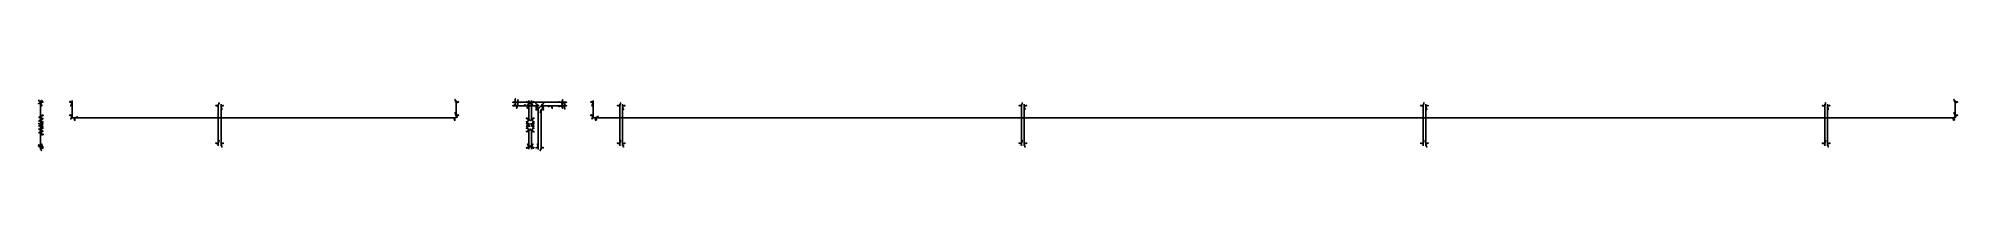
# Model space of a CAD drawing. Header units: millimetres. Extents: x -7889 to 13, y -75 to 78.
# Drawn here: x -7889 to -2393, y -75 to 78 of the extents above; entities that cross this region are included whole.
import ezdxf

# ---------------------------------------------------------------- set-up
doc = ezdxf.new("R2010")
doc.units = ezdxf.units.MM
for name, color, linetype in [('AutoDetect_10_49', 1, 'Continuous'), ('AutoDetect_11_62', 1, 'Continuous'), ('AutoDetect_12_61', 1, 'Continuous'), ('AutoDetect_13_54', 1, 'Continuous'), ('AutoDetect_14_55', 1, 'Continuous'), ('AutoDetect_15_46', 1, 'Continuous'), ('AutoDetect_16_47', 1, 'Continuous'), ('AutoDetect_17_59', 1, 'Continuous'), ('AutoDetect_18_58', 1, 'Continuous'), ('AutoDetect_19_68', 1, 'Continuous'), ('AutoDetect_1_81', 1, 'Continuous'), ('AutoDetect_20_67', 1, 'Continuous'), ('AutoDetect_2_77', 1, 'Continuous'), ('AutoDetect_37_33', 1, 'Continuous'), ('AutoDetect_38_40', 1, 'Continuous'), ('AutoDetect_39_42', 1, 'Continuous'), ('AutoDetect_3_75', 1, 'Continuous'), ('AutoDetect_3_76', 1, 'Continuous'), ('AutoDetect_3_80', 1, 'Continuous'), ('AutoDetect_40_43', 1, 'Continuous'), ('AutoDetect_41_44', 1, 'Continuous'), ('AutoDetect_42_45', 1, 'Continuous'), ('AutoDetect_43_65', 1, 'Continuous'), ('AutoDetect_44_72', 1, 'Continuous'), ('AutoDetect_45_66', 1, 'Continuous'), ('AutoDetect_46_73', 1, 'Continuous'), ('AutoDetect_47_41', 1, 'Continuous'), ('AutoDetect_48_27', 1, 'Continuous'), ('AutoDetect_49_56', 1, 'Continuous'), ('AutoDetect_4_74', 1, 'Continuous'), ('AutoDetect_4_78', 1, 'Continuous'), ('AutoDetect_4_82', 1, 'Continuous'), ('AutoDetect_53_57', 1, 'Continuous'), ('AutoDetect_54_60', 1, 'Continuous'), ('AutoDetect_55_79', 1, 'Continuous'), ('AutoDetect_56_71', 1, 'Continuous'), ('AutoDetect_57_69', 1, 'Continuous'), ('AutoDetect_57_70', 1, 'Continuous'), ('AutoDetect_60_64', 1, 'Continuous'), ('AutoDetect_61_63', 1, 'Continuous'), ('AutoDetect_71_53', 1, 'Continuous'), ('AutoDetect_72_48', 1, 'Continuous'), ('AutoDetect_73_52', 1, 'Continuous'), ('AutoDetect_74_51', 1, 'Continuous'), ('AutoDetect_9_50', 1, 'Continuous'), ('Platte_ID_GUID_7F974D67_DAB2_4c41_98B3_3F86D18BA102', 1, 'Continuous')]:
    doc.layers.add(name, color=color, linetype=linetype)

# ---------------------------------------------------------------- blocks, each defined once
blk = doc.blocks.new('Kontrollpunkt')
at = {"color": 0}
for q in [(0, 6), (8, 0), (0, 0, 4)]:
    blk.add_line((0, 0), q, dxfattribs=at)
for points in [[(0.25, 8, -0.25), (-0.25, 8, -0.25), (-0.25, 8, 0.25), (0, 10, 0), (-0.25, 8, -0.25), (0.25, 8, 0.25), (0, 10, 0), (0.25, 8, -0.25), (0.25, 8, 0.25), (-0.25, 8, 0.25)], [(0.25, 6, -0.25), (-0.25, 6, -0.25), (-0.25, 6, 0.25), (0, 8, 0), (-0.25, 6, -0.25), (0.25, 6, 0.25), (0, 8, 0), (0.25, 6, -0.25), (0.25, 6, 0.25), (-0.25, 6, 0.25)], [(0.25, 0.25, 4), (-0.25, 0.25, 4), (-0.25, -0.25, 4), (0, 0, 6), (-0.25, 0.25, 4), (0.25, -0.25, 4), (0, 0, 6), (0.25, 0.25, 4), (0.25, -0.25, 4), (-0.25, -0.25, 4)], [(0.25, 0.25, 6), (-0.25, 0.25, 6), (-0.25, -0.25, 6), (0, 0, 8), (-0.25, 0.25, 6), (0.25, -0.25, 6), (0, 0, 8), (0.25, 0.25, 6), (0.25, -0.25, 6), (-0.25, -0.25, 6)], [(0.25, 0.25, 8), (-0.25, 0.25, 8), (-0.25, -0.25, 8), (0, 0, 10), (-0.25, 0.25, 8), (0.25, -0.25, 8), (0, 0, 10), (0.25, 0.25, 8), (0.25, -0.25, 8), (-0.25, -0.25, 8)], [(8, 0.25, -0.25), (8, 0.25, 0.25), (8, -0.25, 0.25), (10, 0, 0), (8, 0.25, 0.25), (8, -0.25, -0.25), (10, 0, 0), (8, 0.25, -0.25), (8, -0.25, -0.25), (8, -0.25, 0.25)]]:
    blk.add_polyline3d(points, dxfattribs=at)

msp = doc.modelspace()

# ---------------------------------------------------------------- linework, layer by layer
at = {"layer": 'AutoDetect_10_49', "color": 1}
msp.add_line((-6476.5, -2.8, -339.5), (-6476.5, -2.8, -427.5), dxfattribs=at)
at = {"layer": 'AutoDetect_11_62', "color": 1}
msp.add_line((-6484.5, -69.8, -440.5), (-6484.5, -15.8, -440.5), dxfattribs=at)
at = {"layer": 'AutoDetect_12_61', "color": 1}
msp.add_line((-6476.5, -69.8, -440.5), (-6476.5, -15.8, -440.5), dxfattribs=at)
at = {"layer": 'AutoDetect_13_54', "color": 1}
msp.add_line((-6476.5, -69.8, -326.5), (-6476.5, -15.8, -326.5), dxfattribs=at)
at = {"layer": 'AutoDetect_14_55', "color": 1}
msp.add_line((-6484.5, -69.8, -326.5), (-6484.5, -15.8, -326.5), dxfattribs=at)
at = {"layer": 'AutoDetect_15_46', "color": 1}
msp.add_line((-6476.5, 2.7, -339.5), (-6476.5, 2.7, -427.5), dxfattribs=at)
at = {"layer": 'AutoDetect_16_47', "color": 1}
msp.add_line((-6484.5, 2.7, -339.5), (-6484.5, 2.7, -427.5), dxfattribs=at)
at = {"layer": 'AutoDetect_17_59', "color": 1}
msp.add_line((-6484.5, 69.8, -326.5), (-6484.5, 15.8, -326.5), dxfattribs=at)
at = {"layer": 'AutoDetect_18_58', "color": 1}
msp.add_line((-6476.5, 69.8, -326.5), (-6476.5, 15.8, -326.5), dxfattribs=at)
at = {"layer": 'AutoDetect_19_68', "color": 1}
msp.add_line((-6484.5, 69.8, -440.5), (-6484.5, 15.8, -440.5), dxfattribs=at)
at = {"layer": 'AutoDetect_1_81', "color": 1}
msp.add_line((-7882.4, 70, -317), (-7882.4, -70, -317), dxfattribs=at)
at = {"layer": 'AutoDetect_20_67', "color": 1}
msp.add_line((-6476.5, 69.8, -440.5), (-6476.5, 15.8, -440.5), dxfattribs=at)
at = {"layer": 'AutoDetect_2_77', "color": 1}
msp.add_line((-7882.4, 70, -450), (-7882.4, -70, -450), dxfattribs=at)
at = {"layer": 'AutoDetect_37_33', "color": 1}
msp.add_line((-2773.8, 60, -317), (-2773.8, -60, -317), dxfattribs=at)
at = {"layer": 'AutoDetect_38_40', "color": 1}
msp.add_line((-2765.8, 60, -317), (-2765.8, -60, -317), dxfattribs=at)
at = {"layer": 'AutoDetect_39_42', "color": 1}
msp.add_line((-3923.8, 60, -317), (-3923.8, -60, -317), dxfattribs=at)
at = {"layer": 'AutoDetect_3_75', "color": 1}
msp.add_line((-7882.4, -2.8, -337.5), (-7882.4, -2.8, -429.5), dxfattribs=at)
at = {"layer": 'AutoDetect_3_75', "color": 1, "extrusion": (-1, 0, 0)}
for centre, start, end in [((14.7, -337.5, 7882.4), 135, 180), ((14.7, -429.5, 7882.4), 180, 225)]:
    msp.add_arc(centre, 12, start, end, dxfattribs=at)
at = {"layer": 'AutoDetect_3_76', "color": 1}
msp.add_line((-7882.4, -69.9, -325.5), (-7882.4, -14.8, -325.5), dxfattribs=at)
at = {"layer": 'AutoDetect_3_76', "color": 1, "extrusion": (-1, 0, 0)}
msp.add_arc((14.7, -337.5, 7882.4), 12, 90, 135, dxfattribs=at)
at = {"layer": 'AutoDetect_3_80', "color": 1}
msp.add_line((-7882.4, -69.9, -441.5), (-7882.4, -14.8, -441.5), dxfattribs=at)
at = {"layer": 'AutoDetect_3_80', "color": 1, "extrusion": (1, 0, 0)}
msp.add_arc((-14.8, -429.5, -7882.4), 12, 270, 315, dxfattribs=at)
at = {"layer": 'AutoDetect_40_43', "color": 1}
msp.add_line((-3915.8, 60, -317), (-3915.8, -60, -317), dxfattribs=at)
at = {"layer": 'AutoDetect_41_44', "color": 1}
msp.add_line((-5073.8, 60, -317), (-5073.8, -60, -317), dxfattribs=at)
at = {"layer": 'AutoDetect_42_45', "color": 1}
msp.add_line((-5065.8, 60, -317), (-5065.8, -60, -317), dxfattribs=at)
at = {"layer": 'AutoDetect_43_65', "color": 1}
msp.add_line((-6223.8, 60, -317), (-6223.8, -60, -317), dxfattribs=at)
at = {"layer": 'AutoDetect_44_72', "color": 1}
msp.add_line((-6215.8, 60, -317), (-6215.8, -60, -317), dxfattribs=at)
at = {"layer": 'AutoDetect_45_66', "color": 1}
msp.add_line((-7373.8, 60, -317), (-7373.8, -60, -317), dxfattribs=at)
at = {"layer": 'AutoDetect_46_73', "color": 1}
msp.add_line((-7365.8, 60, -317), (-7365.8, -60, -317), dxfattribs=at)
at = {"layer": 'AutoDetect_47_41', "color": 1}
msp.add_line((-2400.5, 20, -450), (-6300.5, 20, -450), dxfattribs=at)
at = {"layer": 'AutoDetect_48_27', "color": 1}
msp.add_line((-2400.5, 70, -450), (-2400.5, 20, -450), dxfattribs=at)
at = {"layer": 'AutoDetect_49_56', "color": 1}
msp.add_line((-6300.5, 70, -450), (-6300.5, 20, -450), dxfattribs=at)
at = {"layer": 'AutoDetect_4_74', "color": 1}
msp.add_line((-7882.4, 2.7, -429.5), (-7882.4, 2.7, -337.5), dxfattribs=at)
at = {"layer": 'AutoDetect_4_74', "color": 1, "extrusion": (-1, 0, 0)}
for centre, start, end in [((-14.8, -429.5, 7882.4), 315, 360), ((-14.8, -337.5, 7882.4), 0, 45)]:
    msp.add_arc(centre, 12, start, end, dxfattribs=at)
at = {"layer": 'AutoDetect_4_78', "color": 1}
msp.add_line((-7882.4, 69.9, -325.5), (-7882.4, 14.7, -325.5), dxfattribs=at)
at = {"layer": 'AutoDetect_4_78', "color": 1, "extrusion": (1, 0, 0)}
msp.add_arc((14.7, -337.5, -7882.4), 12, 90, 135, dxfattribs=at)
at = {"layer": 'AutoDetect_4_82', "color": 1}
msp.add_line((-7882.4, 69.9, -441.5), (-7882.4, 14.7, -441.5), dxfattribs=at)
at = {"layer": 'AutoDetect_4_82', "color": 1, "extrusion": (-1, 0, 0)}
msp.add_arc((-14.8, -429.5, 7882.4), 12, 270, 315, dxfattribs=at)
at = {"layer": 'AutoDetect_53_57', "color": 1}
msp.add_line((-6692.4, 20, -450), (-7792.4, 20, -450), dxfattribs=at)
at = {"layer": 'AutoDetect_54_60', "color": 1}
msp.add_line((-6692.4, 70, -450), (-6692.4, 20, -450), dxfattribs=at)
at = {"layer": 'AutoDetect_55_79', "color": 1}
msp.add_line((-7792.4, 70, -450), (-7792.4, 20, -450), dxfattribs=at)
at = {"layer": 'AutoDetect_56_71', "color": 1}
msp.add_line((-6383.4, 65, -317), (-6523.4, 65, -317), dxfattribs=at)
at = {"layer": 'AutoDetect_57_69', "color": 1}
msp.add_line((-6383.4, 55, -317), (-6449.4, 55, -317), dxfattribs=at)
at = {"layer": 'AutoDetect_57_70', "color": 1}
msp.add_line((-6523.4, 55, -317), (-6457.4, 55, -317), dxfattribs=at)
at = {"layer": 'AutoDetect_60_64', "color": 1}
msp.add_line((-6457.4, -70, -317), (-6457.4, 45, -317), dxfattribs=at)
at = {"layer": 'AutoDetect_61_63', "color": 1}
msp.add_line((-6449.4, -70, -317), (-6449.4, 45, -317), dxfattribs=at)
at = {"layer": 'AutoDetect_71_53', "color": 1}
msp.add_line((-6383.4, 65, -267), (-6523.4, 65, -267), dxfattribs=at)
at = {"layer": 'AutoDetect_72_48', "color": 1}
msp.add_line((-6383.4, 65, -272), (-6523.4, 65, -272), dxfattribs=at)
at = {"layer": 'AutoDetect_73_52', "color": 1}
msp.add_line((-6457.4, 55, -267), (-6457.4, 55, -307), dxfattribs=at)
at = {"layer": 'AutoDetect_74_51', "color": 1}
msp.add_line((-6449.4, 55, -267), (-6449.4, 55, -307), dxfattribs=at)
at = {"layer": 'AutoDetect_9_50', "color": 1}
msp.add_line((-6484.5, -2.8, -339.5), (-6484.5, -2.8, -427.5), dxfattribs=at)

# ---------------------------------------------------------------- block references
at = {"layer": 'AutoDetect_10_49', "color": 1, "extrusion": (0.702671, -0.702671, -0.111831), "rotation": 263.6190590725203}
msp.add_blockref('Kontrollpunkt', (-4581.5, -849.3, -4510.9), dxfattribs=at)
at = {"layer": 'AutoDetect_10_49', "color": 1, "extrusion": (0.696364, -0.696364, 0.173648)}
for p, rotation in [((-4581.5, 421.2, -4574), 279.8510761165839), ((-4581.5, 373.9, -4582.3), 270.0347945626858)]:
    msp.add_blockref('Kontrollpunkt', p, dxfattribs=dict(at, rotation=rotation))
at = {"layer": 'AutoDetect_11_62', "color": 1, "extrusion": (-0.722286, -0.362, 0.589286), "rotation": 97.18523349024966}
msp.add_blockref('Kontrollpunkt', (-2891.4, -3776.2, 4429.8), dxfattribs=at)
at = {"layer": 'AutoDetect_11_62', "color": 1, "extrusion": (-0.696364, -0.173648, 0.696364), "rotation": 98.13857298109163}
msp.add_blockref('Kontrollpunkt', (-1507.1, -4708.3, 4219.9), dxfattribs=at)
at = {"layer": 'AutoDetect_12_61', "color": 1, "extrusion": (0.722286, -0.362, 0.589286), "rotation": 262.8147667337925}
msp.add_blockref('Kontrollpunkt', (-2915.9, 3051.9, -4931.7), dxfattribs=at)
at = {"layer": 'AutoDetect_12_61', "color": 1, "extrusion": (0.696364, -0.173648, 0.696364), "rotation": 261.8614270189084}
msp.add_blockref('Kontrollpunkt', (-1628.9, 4049.1, -4805.7), dxfattribs=at)
at = {"layer": 'AutoDetect_13_54', "color": 1, "extrusion": (0.696364, -0.173648, -0.696364), "rotation": 278.1385729810916}
msp.add_blockref('Kontrollpunkt', (-1628.9, -4599.6, -4271.5), dxfattribs=at)
at = {"layer": 'AutoDetect_13_54', "color": 1, "extrusion": (0.642605, -0.417273, -0.642605), "rotation": 270.5000077856872}
msp.add_blockref('Kontrollpunkt', (-3540.3, -3735.1, -3945.4), dxfattribs=at)
at = {"layer": 'AutoDetect_14_55', "color": 1, "extrusion": (-0.721719, -0.362174, -0.589875), "rotation": 82.85911966350352}
msp.add_blockref('Kontrollpunkt', (-2894.3, 3159.2, 4878.3), dxfattribs=at)
at = {"layer": 'AutoDetect_14_55', "color": 1, "extrusion": (-0.696364, -0.173648, -0.696364), "rotation": 81.86142701890837}
msp.add_blockref('Kontrollpunkt', (-1507.1, 4157.8, 4754), dxfattribs=at)
at = {"layer": 'AutoDetect_15_46', "color": 1, "extrusion": (0.696364, 0.696364, 0.173648)}
for p, rotation in [((4581.5, 421.2, -4574), 77.24859307823723), ((4581.5, 373.9, -4582.3), 88.4276586046125)]:
    msp.add_blockref('Kontrollpunkt', p, dxfattribs=dict(at, rotation=rotation))
at = {"layer": 'AutoDetect_15_46', "color": 1, "extrusion": (0.702671, 0.702671, -0.11183), "rotation": 98.29189962214313}
msp.add_blockref('Kontrollpunkt', (4581.5, -849.3, -4510.9), dxfattribs=at)
at = {"layer": 'AutoDetect_16_47', "color": 1, "extrusion": (-0.696364, 0.696364, 0.173648)}
for p, rotation in [((4583.3, -1170.3, 4451.6), 279.8510761165839), ((4583.3, -1217.6, 4443.2), 270.0347945626858)]:
    msp.add_blockref('Kontrollpunkt', p, dxfattribs=dict(at, rotation=rotation))
at = {"layer": 'AutoDetect_16_47', "color": 1, "extrusion": (-0.702671, 0.702671, -0.111829), "rotation": 263.619165353783}
msp.add_blockref('Kontrollpunkt', (4583.3, 175.6, 4596.4), dxfattribs=at)
at = {"layer": 'AutoDetect_17_59', "color": 1, "extrusion": (-0.696364, 0.173648, -0.696364), "rotation": 278.1385729810916}
msp.add_blockref('Kontrollpunkt', (1507.1, 4157.8, 4754), dxfattribs=at)
at = {"layer": 'AutoDetect_17_59', "color": 1, "extrusion": (-0.721718, 0.362175, -0.589875), "rotation": 277.1408227261156}
msp.add_blockref('Kontrollpunkt', (2894.3, 3159.2, 4878.3), dxfattribs=at)
at = {"layer": 'AutoDetect_18_58', "color": 1, "extrusion": (0.696364, 0.173648, -0.696364), "rotation": 81.86142701890837}
msp.add_blockref('Kontrollpunkt', (1628.9, -4599.6, -4271.5), dxfattribs=at)
at = {"layer": 'AutoDetect_18_58', "color": 1, "extrusion": (0.642605, 0.417275, -0.642605), "rotation": 89.50004007375696}
msp.add_blockref('Kontrollpunkt', (3540.3, -3735.1, -3945.4), dxfattribs=at)
at = {"layer": 'AutoDetect_19_68', "color": 1, "extrusion": (-0.696364, 0.173648, 0.696364), "rotation": 261.8614270189084}
msp.add_blockref('Kontrollpunkt', (1507.1, -4708.3, 4219.9), dxfattribs=at)
at = {"layer": 'AutoDetect_19_68', "color": 1, "extrusion": (-0.722287, 0.361998, 0.589287), "rotation": 262.8147319997511}
msp.add_blockref('Kontrollpunkt', (2891.4, -3776.2, 4429.8), dxfattribs=at)
at = {"layer": 'AutoDetect_1_81', "color": 1, "extrusion": (0.696365, 0.173648, 0.696364), "rotation": 180}
for p in [(1969.3, 5087.6, -5698.7), (1845.1, 5109.2, -5720.9)]:
    msp.add_blockref('Kontrollpunkt', p, dxfattribs=at)
at = {"layer": 'AutoDetect_20_67', "color": 1, "extrusion": (0.696364, 0.173648, 0.696364), "rotation": 98.13857298109163}
msp.add_blockref('Kontrollpunkt', (1628.9, 4049.1, -4805.7), dxfattribs=at)
at = {"layer": 'AutoDetect_20_67', "color": 1, "extrusion": (0.722287, 0.361998, 0.589287), "rotation": 97.18526799655588}
msp.add_blockref('Kontrollpunkt', (2915.9, 3051.9, -4931.7), dxfattribs=at)
at = {"layer": 'AutoDetect_2_77', "color": 1, "extrusion": (0.696364, 0.173648, -0.696365), "rotation": 324.9858000495865}
for p in [(1969.3, -5638.1, -5164.6), (1845.1, -5659.7, -5186.8)]:
    msp.add_blockref('Kontrollpunkt', p, dxfattribs=at)
at = {"layer": 'AutoDetect_37_33', "color": 1, "extrusion": (-0.696364, 0.173648, 0.696365), "rotation": 180}
for p in [(618.7, -2110.8, 1720.2), (723.5, -2092.6, 1701.5)]:
    msp.add_blockref('Kontrollpunkt', p, dxfattribs=at)
at = {"layer": 'AutoDetect_38_40', "color": 1, "extrusion": (0.696365, 0.173648, 0.696364), "rotation": 180}
for p in [(721.6, 1632.2, -2137.4), (616.8, 1650.4, -2156.1)]:
    msp.add_blockref('Kontrollpunkt', p, dxfattribs=at)
at = {"layer": 'AutoDetect_39_42', "color": 1, "extrusion": (-0.696364, 0.173648, 0.696365), "rotation": 180}
for p in [(897, -2887.8, 2521), (1001.8, -2869.6, 2502.3)]:
    msp.add_blockref('Kontrollpunkt', p, dxfattribs=at)
at = {"layer": 'AutoDetect_3_75', "color": 1, "extrusion": (0.650894, -0.650895, -0.390732), "rotation": 248.6577771660744}
msp.add_blockref('Kontrollpunkt', (-5575.7, -2487.7, -4997), dxfattribs=at)
at = {"layer": 'AutoDetect_3_75', "color": 1, "extrusion": (0.701498, -0.701498, -0.125706), "rotation": 262.8351624206737}
msp.add_blockref('Kontrollpunkt', (-5575.7, -1035.2, -5485.1), dxfattribs=at)
at = {"layer": 'AutoDetect_3_75', "color": 1, "extrusion": (0.650896, -0.650895, 0.39073), "rotation": 291.3420467816904}
msp.add_blockref('Kontrollpunkt', (-5575.7, 1781.7, -5296.7), dxfattribs=at)
at = {"layer": 'AutoDetect_3_75', "color": 1, "extrusion": (0.696365, -0.696364, 0.173647), "rotation": 279.8509938381412}
for p in [(-5575.7, 595.8, -5552.7), (-5575.7, 554.4, -5560)]:
    msp.add_blockref('Kontrollpunkt', p, dxfattribs=at)
at = {"layer": 'AutoDetect_3_76', "color": 1, "extrusion": (0.696364, -0.173648, -0.696365), "rotation": 278.1385368344696}
msp.add_blockref('Kontrollpunkt', (-1969.2, -5548.8, -5251.3), dxfattribs=at)
at = {"layer": 'AutoDetect_3_76', "color": 1, "extrusion": (0.623325, -0.472156, -0.623326), "rotation": 267.3370087953414}
msp.add_blockref('Kontrollpunkt', (-4771.2, -4165.5, -4703.4), dxfattribs=at)
at = {"layer": 'AutoDetect_3_76', "color": 1, "extrusion": (0.739336, -0.306249, -0.599661), "rotation": 278.2500213663056}
msp.add_blockref('Kontrollpunkt', (-3039.4, -4621.8, -5625), dxfattribs=at)
at = {"layer": 'AutoDetect_3_80', "color": 1, "extrusion": (0.711959, -0.390731, 0.583476), "rotation": 265.1443185436964}
msp.add_blockref('Kontrollpunkt', (-3805.3, 3669.2, -5863.8), dxfattribs=at)
at = {"layer": 'AutoDetect_3_80', "color": 1, "extrusion": (0.696365, -0.173648, 0.696364), "rotation": 261.8613908723428}
msp.add_blockref('Kontrollpunkt', (-1969.2, 4998.3, -5785.4), dxfattribs=at)
at = {"layer": 'AutoDetect_3_80', "color": 1, "extrusion": (0.777566, -0.263137, 0.571095), "rotation": 258.7388360195235}
msp.add_blockref('Kontrollpunkt', (-2550.2, 3897.1, -6374.7), dxfattribs=at)
at = {"layer": 'AutoDetect_40_43', "color": 1, "extrusion": (0.696365, 0.173648, 0.696364), "rotation": 180}
for p in [(999.8, 2409.2, -2938.2), (895.1, 2427.4, -2956.9)]:
    msp.add_blockref('Kontrollpunkt', p, dxfattribs=at)
at = {"layer": 'AutoDetect_41_44', "color": 1, "extrusion": (-0.696364, 0.173648, 0.696365), "rotation": 180}
for p in [(1175.2, -3664.8, 3321.8), (1280, -3646.6, 3303.1)]:
    msp.add_blockref('Kontrollpunkt', p, dxfattribs=at)
at = {"layer": 'AutoDetect_42_45', "color": 1, "extrusion": (0.696365, 0.173648, 0.696364), "rotation": 180}
for p in [(1278.1, 3186.2, -3739), (1173.3, 3204.4, -3757.8)]:
    msp.add_blockref('Kontrollpunkt', p, dxfattribs=at)
at = {"layer": 'AutoDetect_43_65', "color": 1, "extrusion": (-0.696364, 0.173648, 0.696365), "rotation": 180}
for p in [(1453.5, -4441.9, 4122.7), (1558.3, -4423.7, 4103.9)]:
    msp.add_blockref('Kontrollpunkt', p, dxfattribs=at)
at = {"layer": 'AutoDetect_44_72', "color": 1, "extrusion": (0.696365, 0.173648, 0.696364), "rotation": 180}
for p in [(1556.3, 3963.3, -4539.8), (1451.5, 3981.4, -4558.6)]:
    msp.add_blockref('Kontrollpunkt', p, dxfattribs=at)
at = {"layer": 'AutoDetect_45_66', "color": 1, "extrusion": (-0.696364, 0.173648, 0.696365), "rotation": 180}
for p in [(1731.7, -5218.9, 4923.5), (1836.5, -5200.7, 4904.7)]:
    msp.add_blockref('Kontrollpunkt', p, dxfattribs=at)
at = {"layer": 'AutoDetect_46_73', "color": 1, "extrusion": (0.696365, 0.173648, 0.696364), "rotation": 180}
for p in [(1834.6, 4740.3, -5340.7), (1729.8, 4758.5, -5359.4)]:
    msp.add_blockref('Kontrollpunkt', p, dxfattribs=at)
at = {"layer": 'AutoDetect_47_41', "color": 1, "extrusion": (0.173648, -0.696364, -0.696364), "rotation": 341.9218654017965}
for p in [(-6102.6, -1397, -793.6), (-2330.1, -741.9, -118.4)]:
    msp.add_blockref('Kontrollpunkt', p, dxfattribs=at)
at = {"layer": 'AutoDetect_48_27', "color": 1, "extrusion": (0.696364, 0.173648, -0.696364), "rotation": 352.4828843366759}
for p in [(642.9, -1934.1, -1347.1), (606, -1940.5, -1353.7)]:
    msp.add_blockref('Kontrollpunkt', p, dxfattribs=at)
at = {"layer": 'AutoDetect_49_56', "color": 1, "extrusion": (-0.696364, 0.173648, -0.696364), "rotation": 8.42001581537744}
for p in [(1462.3, 3944.9, 4711.9), (1499.2, 3938.5, 4705.3)]:
    msp.add_blockref('Kontrollpunkt', p, dxfattribs=at)
at = {"layer": 'AutoDetect_4_74', "color": 1, "extrusion": (0.650896, 0.650896, 0.39073), "rotation": 63.01439498910197}
msp.add_blockref('Kontrollpunkt', (5575.7, 1781.7, -5296.7), dxfattribs=at)
at = {"layer": 'AutoDetect_4_74', "color": 1, "extrusion": (0.701498, 0.701498, 0.125706), "rotation": 80.696299494927}
msp.add_blockref('Kontrollpunkt', (5575.7, 274.3, -5581.6), dxfattribs=at)
at = {"layer": 'AutoDetect_4_74', "color": 1, "extrusion": (0.696364, 0.696364, -0.17365), "rotation": 102.7515058494407}
for p in [(5575.7, -1351.1, -5419.5), (5575.7, -1309.8, -5426.8)]:
    msp.add_blockref('Kontrollpunkt', p, dxfattribs=at)
at = {"layer": 'AutoDetect_4_74', "color": 1, "extrusion": (0.650895, 0.650895, -0.390732), "rotation": 116.9857593889527}
msp.add_blockref('Kontrollpunkt', (5575.7, -2487.7, -4997), dxfattribs=at)
at = {"layer": 'AutoDetect_4_78', "color": 1, "extrusion": (0.696364, 0.173648, -0.696365), "rotation": 81.86146316553038}
msp.add_blockref('Kontrollpunkt', (1969.2, -5548.8, -5251.3), dxfattribs=at)
at = {"layer": 'AutoDetect_4_78', "color": 1, "extrusion": (0.703149, 0.328819, -0.630444), "rotation": 84.90095182790768}
msp.add_blockref('Kontrollpunkt', (3361.5, -4747.6, -5329.2), dxfattribs=at)
at = {"layer": 'AutoDetect_4_78', "color": 1, "extrusion": (0.71196, 0.390731, -0.583474), "rotation": 85.14428864462003}
msp.add_blockref('Kontrollpunkt', (3805.3, -4292.1, -5416.3), dxfattribs=at)
at = {"layer": 'AutoDetect_4_82', "color": 1, "extrusion": (0.696365, 0.173648, 0.696364), "rotation": 98.13860912765725}
msp.add_blockref('Kontrollpunkt', (1969.2, 4998.3, -5785.4), dxfattribs=at)
at = {"layer": 'AutoDetect_4_82', "color": 1, "extrusion": (0.623326, 0.472154, 0.623325), "rotation": 87.33718647264728}
msp.add_blockref('Kontrollpunkt', (4771.2, 3565.8, -5181.6), dxfattribs=at)
at = {"layer": 'AutoDetect_4_82', "color": 1, "extrusion": (0.739337, 0.306248, 0.59966), "rotation": 98.25013018500638}
msp.add_blockref('Kontrollpunkt', (3039.4, 4008, -6084.9), dxfattribs=at)
at = {"layer": 'AutoDetect_53_57', "color": 1, "extrusion": (0.173648, -0.696364, -0.696364), "rotation": 354.5377619568364}
for p in [(-7550.2, -1648.4, -1052.7), (-6494.6, -1465.1, -863.7)]:
    msp.add_blockref('Kontrollpunkt', p, dxfattribs=at)
at = {"layer": 'AutoDetect_54_60', "color": 1, "extrusion": (0.696364, 0.173648, -0.696364), "rotation": 352.4828843366759}
for p in [(1681.4, -4834.1, -4335.9), (1644.5, -4840.5, -4342.5)]:
    msp.add_blockref('Kontrollpunkt', p, dxfattribs=at)
at = {"layer": 'AutoDetect_55_79', "color": 1, "extrusion": (-0.696364, 0.173648, -0.696364), "rotation": 10.02243086569723}
for p in [(1823.3, 4953, 5750.8), (1860.2, 4946.6, 5744.2)]:
    msp.add_blockref('Kontrollpunkt', p, dxfattribs=at)
at = {"layer": 'AutoDetect_56_71', "color": 2, "extrusion": (0.173648, 0.696364, 0.696364), "rotation": 9.851073708204042}
for p in [(6339.4, 826.7, -1307.2), (6215.2, 805.1, -1285)]:
    msp.add_blockref('Kontrollpunkt', p, dxfattribs=at)
at = {"layer": 'AutoDetect_57_69', "color": 1, "extrusion": (0.575779, -0.578135, 0.578134), "rotation": 180}
msp.add_blockref('Kontrollpunkt', (-4530.9, 2395, -3928.5), dxfattribs=at)
at = {"layer": 'AutoDetect_57_69', "color": 1, "extrusion": (0.173648, -0.696364, 0.696364), "rotation": 180}
for p in [(-6215.3, 891.2, -1373.8), (-6186.2, 886.2, -1368.6)]:
    msp.add_blockref('Kontrollpunkt', p, dxfattribs=at)
at = {"layer": 'AutoDetect_57_70', "color": 1, "extrusion": (-0.173648, -0.696364, 0.696364), "rotation": 180}
for p in [(-6337, -1288.5, 872.7), (-6307.9, -1283.4, 867.5)]:
    msp.add_blockref('Kontrollpunkt', p, dxfattribs=at)
at = {"layer": 'AutoDetect_57_70', "color": 1, "extrusion": (-0.575778, -0.578134, 0.578135), "rotation": 180}
msp.add_blockref('Kontrollpunkt', (-4614.2, -2870.5, 3502.9), dxfattribs=at)
at = {"layer": 'AutoDetect_60_64', "color": 1, "extrusion": (-0.696364, -0.173648, 0.696365), "rotation": 180}
for p in [(-1606.1, -4583, 4268.1), (-1500.3, -4601.4, 4287)]:
    msp.add_blockref('Kontrollpunkt', p, dxfattribs=at)
at = {"layer": 'AutoDetect_61_63', "color": 1, "extrusion": (0.696365, -0.173648, 0.696364), "rotation": 180}
for p in [(-1516.8, 4137.7, -4719.7), (-1622.6, 4119.4, -4700.8)]:
    msp.add_blockref('Kontrollpunkt', p, dxfattribs=at)
at = {"layer": 'AutoDetect_71_53', "color": 1, "extrusion": (0.173649, -0.696364, 0.696364), "rotation": 340.2977703051427}
for p in [(-6308, 950.4, -1362.9), (-6183.8, 928.8, -1340.7)]:
    msp.add_blockref('Kontrollpunkt', p, dxfattribs=at)
at = {"layer": 'AutoDetect_72_48', "color": 1, "extrusion": (0.173647, 0.696364, -0.696364), "rotation": 160.297925228558}
for p in [(6339.4, -1249.4, -897), (6215.2, -1227.8, -874.8)]:
    msp.add_blockref('Kontrollpunkt', p, dxfattribs=at)
at = {"layer": 'AutoDetect_73_52', "color": 1, "extrusion": (-0.696364, -0.696364, 0.173649), "rotation": 88.42759515713522}
for p in [(-4604.9, -1055, 4411), (-4604.9, -1088.5, 4405.1)]:
    msp.add_blockref('Kontrollpunkt', p, dxfattribs=at)
at = {"layer": 'AutoDetect_74_51', "color": 1, "extrusion": (0.696364, -0.696364, 0.173647), "rotation": 270.0347468222073}
for p in [(-4521.5, 529.8, -4576.8), (-4521.5, 496.3, -4582.7)]:
    msp.add_blockref('Kontrollpunkt', p, dxfattribs=at)
at = {"layer": 'AutoDetect_9_50', "color": 1, "extrusion": (-0.702671, -0.702671, -0.111832), "rotation": 98.29201667951108}
msp.add_blockref('Kontrollpunkt', (-4583.3, 175.6, 4596.3), dxfattribs=at)
at = {"layer": 'AutoDetect_9_50', "color": 1, "extrusion": (-0.696364, -0.696364, 0.173648)}
for p, rotation in [((-4583.3, -1217.6, 4443.2), 88.42765860461249), ((-4583.3, -1170.3, 4451.6), 77.24859307823722)]:
    msp.add_blockref('Kontrollpunkt', p, dxfattribs=dict(at, rotation=rotation))
at = {"layer": 'Platte_ID_GUID_7F974D67_DAB2_4c41_98B3_3F86D18BA102', "color": 2, "extrusion": (-0.707106, 0, 0.707107), "rotation": 179.9999991462264}
for p in [(-65, -4836.9, 4388.5), (-55, -4836.9, 4388.5)]:
    msp.add_blockref('Kontrollpunkt', p, dxfattribs=at)
at = {"layer": 'Platte_ID_GUID_7F974D67_DAB2_4c41_98B3_3F86D18BA102', "color": 2, "extrusion": (0.707107, 2.77556e-17, 0.707106), "rotation": 108.2489109029995}
for p in [(65, 4289.6, -4737.9), (55, 4289.6, -4737.9)]:
    msp.add_blockref('Kontrollpunkt', p, dxfattribs=at)

doc.saveas('drawing.dxf')
